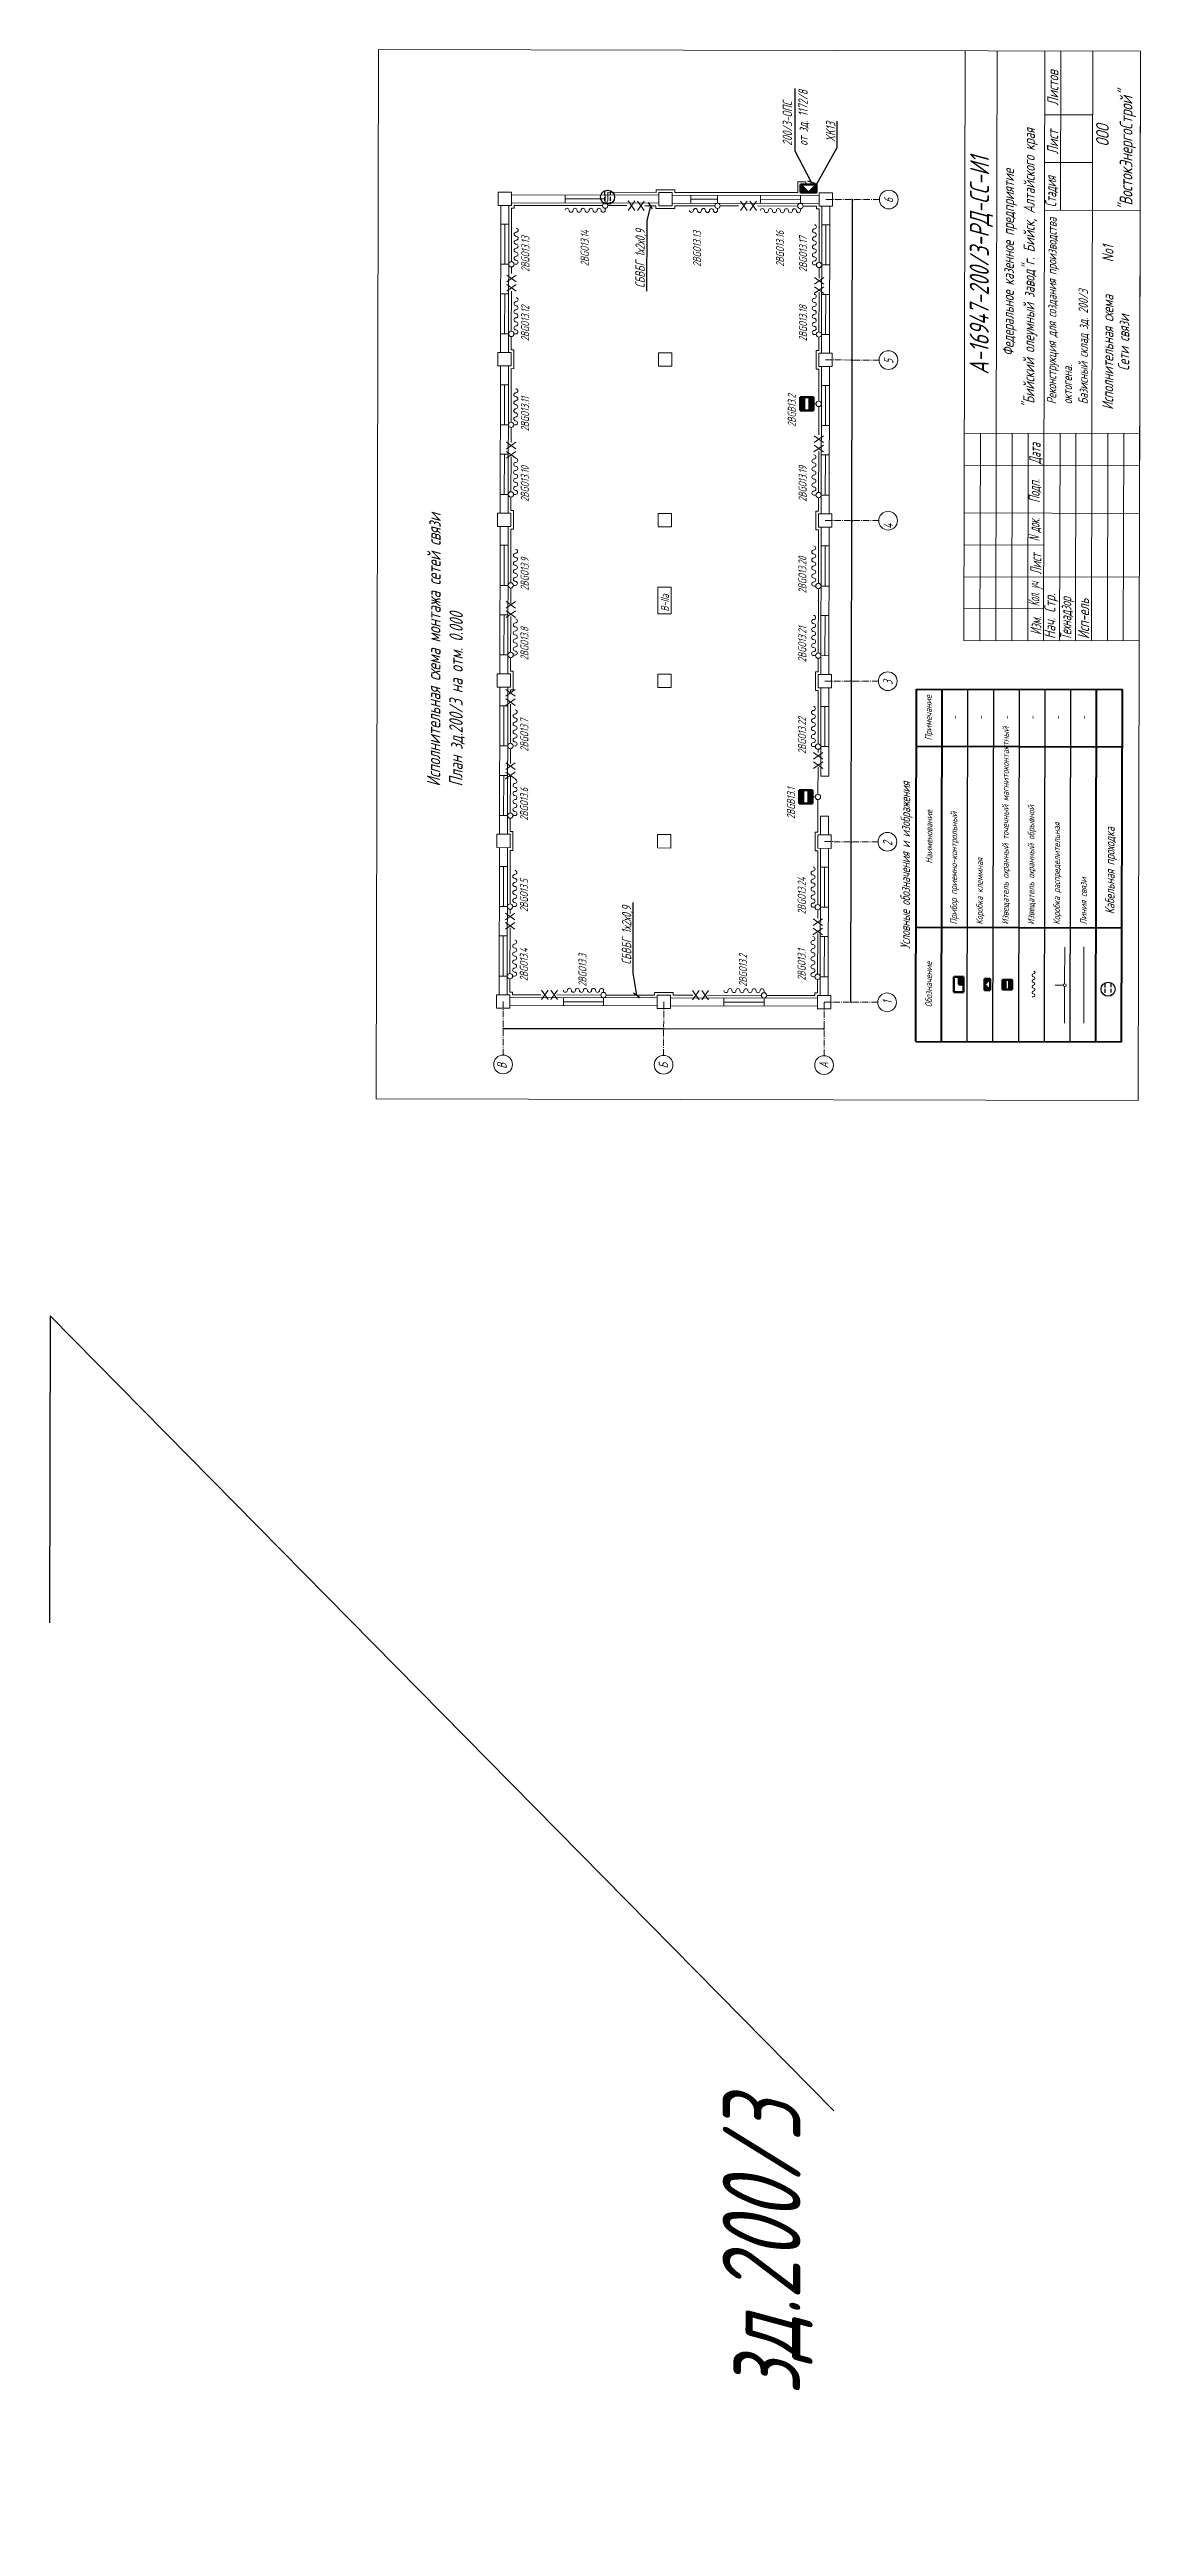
# Model space of a CAD drawing. Header units: millimetres. Extents: x 11147 to 17246, y -744 to 6547.
# Drawn here: x 11147 to 12533, y -744 to 2403 of the extents above; entities that cross this region are included whole.
import ezdxf
from ezdxf import colors
from ezdxf.entities.mleader import LeaderData, LeaderLine
from ezdxf.math import Vec2, Vec3

# ---------------------------------------------------------------- set-up
doc = ezdxf.new("R2010")
doc.units = ezdxf.units.MM
doc.linetypes.add('gost5', pattern=[7, 5, -2, 0])
doc.linetypes.add('gost6', pattern=[12, 8, -1.5, 1, -1.5])
doc.layers.get('Defpoints').update_dxf_attribs({"color": 33})
for name, color, linetype, lineweight in [('Датчики (Вновь)', 2, 'Continuous', 50), ('ИИ_ОФОРМЛЕНИЕ_025', 7, 'Continuous', 25), ('КаБель силовой (Вновь)', 1, 'Continuous', 60), ('Линия выноска', 137, 'Continuous', 20), ('Линия связи (Вновь)', 3, 'Continuous', 60), ('Осевая', 4, 'gost6', 25), ('ППК и др. приБоры', 171, 'Continuous', 50), ('Размерная', 4, 'Continuous', 25), ('Рамка толстая', 7, 'Continuous', 60), ('Рамка тонкая', 5, 'Continuous', 25), ('Связь', 84, 'Continuous', 50), ('Строительный', 251, 'Continuous', 13), ('ТаБлица', 253, 'Continuous', 25), ('текст', 7, 'Continuous', 25), ('Щиты пульты (Вновь)', 5, 'Continuous', 50), ('Эл. аппараты (Вновь)', 93, 'Continuous', 50)]:
    doc.layers.add(name, color=color, linetype=linetype, lineweight=lineweight)
doc.styles.add('Simplex', font='simplex.shx', dxfattribs={"width": 0.7, "oblique": 15})
doc.styles.get("Standard").update_dxf_attribs({"font": 'arial.ttf'})
doc.dimstyles.new('ISO-25', dxfattribs={"dimtxt": 2.5, "dimasz": 2.5, "dimexe": 1.25, "dimexo": 0.625, "dimtad": 1, "dimtxsty": 'Standard', "dimcen": 2.5, "dimadec": 0, "dimazin": 0, "dimtfac": 1, "dimtmove": 0, "dimatfit": 3, "dimfxl": 1, "dimarcsym": 0})

msp = doc.modelspace()

# ---------------------------------------------------------------- texts
at = {"color": 18, "lineweight": 20, "true_color": 0x000000, "style": 'Simplex', "oblique": 15}
for s, height, width, p in [('Листов', 14.175, 0.7, (12428.9182, 2331.17771)), ('"ВостокЭнергоСтрой"', 16.2, 0.7, (12522.99596, 2197.69601)), ('"Бийский олеумный завод"г. Бийск, Алтайского края', 14.175, 0.7, (12398.41802, 1946.72834)), ('Лист', 14.175, 0.7, (12428.78948, 2269.33011)), ('ООО', 16.2, 0.7, (12493.08025, 2279.41219)), ('А-16947-200/3-РД-СС-И1', 24.3, 0.7, (12340.40864, 1989.47411)), ('Федеральное казенное предприятие', 14.175, 0.7, (12372.23142, 2013.25404)), ('Стадия', 14.175, 0.6, (12426.28736, 2202.2432)), ('No1', 14.175, 0.7, (12499.08125, 2132.44051)), ('Исполнительная схема ', 14.175, 0.7, (12498.69085, 1944.85841)), ('Сети связи', 14.175, 0.7, (12519.00229, 1994.43634)), ('Дата', 14.175, 0.6, (12406.37054, 1875.85784)), ('Подп.', 14.175, 0.6, (12405.25564, 1826.65645)), ('док.', 14.175, 0.5, (12405.17713, 1788.93043)), ('N', 14.175, 0.5, (12405.15366, 1777.6564)), ('Лист', 14.175, 0.6, (12407.42834, 1735.45403)), ('Кол. уч', 14.175, 0.4, (12404.98193, 1695.1386)), ('Нач. Стр.', 14.175, 0.7, (12425.14573, 1653.70261)), ('Технадзор', 14.175, 0.6, (12445.39288, 1652.31047)), ('Исп-ель', 14.175, 0.7, (12468.00814, 1653.6134)), ('Изм.', 14.175, 0.6, (12407.26876, 1658.77939))]:
    msp.add_text(s, height=height, rotation=89.88075628, dxfattribs=dict(at, width=width)).set_placement(p)
at = {"layer": 'ИИ_ОФОРМЛЕНИЕ_025', "color": 18, "lineweight": 20, "true_color": 0x000000, "insert": (12414.33965, 1952.00752), "char_height": 12, "attachment_point": 1, "rotation": 89.88075628}
msp.add_mtext_dynamic_manual_height_columns('{\\Fsimplex|c204;\\Q15;\\W0.7;Реконструкция для создания производства октогена. \\PБазисный склад зд. 200/3}', width=276.2589272, gutter_width=12.5, heights=[0], dxfattribs=at)
at = {"layer": 'ТаБлица', "color": 2, "lineweight": 20, "char_height": 12.1, "width": 447.4224887, "attachment_point": 5, "rotation": 89.88075628, "style": 'Simplex'}
for s, insert in [('{\\C256;\\c0;Условные обозначения и изображения}', (12236.09585, 1366.21474)), ('{\\C256;\\c0;Кабельная проходка}', (12496.00889, 1359.29226))]:
    msp.add_mtext(s, dxfattribs=dict(at, insert=insert))
at = {"layer": 'текст', "lineweight": 20, "attachment_point": 1, "rotation": 89.88075628, "style": 'Simplex'}
for s, width, insert, char_height in [('\\pi-0.27255;6', 6.0958109, (12207.18453, 2208.02631), 11.9), ('\\pi-25.387;2BGO13.14', 5, (11821.82223, 2152.84886), 10.2), ('\\pi-25.897;2BGO13.13', 5, (11964.62192, 2152.55167), 10.2), ('\\pi-25.531;2BGO13.16', 5, (12070.02169, 2152.33231), 10.2), ('\\pi-25.897;2BGO13.13', 5, (11746.38115, 2146.09846), 10.2), ('\\pi-26.067;2BGO13.17', 5, (12099.4254, 2145.99788), 10.2), ('\\pi-25.636;2BGO13.12', 5, (11746.19717, 2057.69866), 10.2), ('\\pi-25.701;2BGO13.18', 5, (12099.24142, 2057.59807), 10.2), ('\\pi-0.62272;5', 6.0958109, (12207.21535, 2003.84276), 11.9), ('\\pi-24.537;2BGO13.11', 5, (11745.95659, 1942.09891), 10.2), ('\\pi-22.746;2BGB13.2', 5, (12085.06785, 1945.99399), 10.2), ('\\pi-25.636;2BGO13.10', 5, (11745.77261, 1853.6991), 10.2), ('\\pi-25.531;2BGO13.19', 5, (12098.81686, 1853.59851), 10.2), ('\\pi0.001707;4', 6.0958109, (12206.77788, 1793.63887), 11.9), ('\\pi-22.811;2BGO13.9', 5, (11745.53203, 1738.09935), 10.2), ('\\pi-26.316;2BGO13.20', 5, (12098.57627, 1737.99876), 10.2), ('\\pi-8.661;B-IIa', 10, (11923.83458, 1697.16271), 10.2), ('\\pi-22.981;2BGO13.8', 5, (11745.34805, 1649.69954), 10.2), ('\\pi-25.217;2BGO13.21', 5, (12098.3923, 1649.59895), 10.2), ('\\pi-0.82105;3', 6.0958109, (12206.36671, 1596.07353), 11.9), ('\\pi-23.347;2BGO13.7', 5, (11745.10746, 1534.09979), 10.2), ('\\pi-26.316;2BGO13.22', 5, (12098.15171, 1533.9992), 10.2), ('\\pi-22.811;2BGO13.6', 5, (11744.92348, 1445.69998), 10.2), ('\\pi-21.647;2BGB13.1', 5, (12084.02872, 1446.69521), 10.2), ('\\pi-0.82105;2', 6.0958109, (12205.94119, 1391.61638), 11.9), ('\\pi-23.007;2BGO13.5', 5, (11744.6829, 1330.10023), 10.2), ('\\pi-26.067;2BGO13.24', 5, (12097.72715, 1329.99964), 10.2), ('\\pi-22.667;2BGO13.4', 5, (11744.49892, 1241.70042), 10.2), ('\\pi-21.817;2BGO13.1', 5, (12097.54317, 1241.59983), 10.2), ('\\pi-23.177;2BGO13.3', 5, (11819.07558, 1235.32475), 10.2), ('\\pi-22.916;2BGO13.2', 5, (12023.07514, 1234.90019), 10.2), ('\\pi1.4536;1', 6.0958109, (12205.51809, 1188.31997), 11.9), ('\\pi-1.0194;В', 6.0958109, (11715.76205, 1108.67768), 11.9), ('\\pi-0.72806;Б', 6.0958109, (11921.03432, 1108.81305), 11.9), ('\\pi-0.32376;А', 6.0958109, (12124.91035, 1108.40955), 11.9)]:
    msp.add_mtext_dynamic_manual_height_columns(s, width=width, gutter_width=12.5, heights=[0], dxfattribs=dict(at, insert=insert, char_height=char_height))
at = {"layer": 'текст', "lineweight": 20, "ltscale": 100, "insert": (11626.37112, 1466.34815), "char_height": 17, "width": 836.672, "attachment_point": 1, "rotation": 89.88075628, "style": 'Simplex'}
msp.add_mtext('Исполнительная схема монтажа сетей связи\\PПлан зд.200/3 на отм. 0.000', dxfattribs=at)

# ---------------------------------------------------------------- blocks, each defined once
blk = doc.blocks.new('_None')
blk = doc.blocks.new('_ArchTick')
at = {"color": 0, "linetype": 'ByBlock', "const_width": 0.15}
blk.add_lwpolyline([(-0.5, -0.5), (0.5, 0.5)], dxfattribs=at)
blk = doc.blocks.new('*D125')
at = {"layer": 'Defpoints', "color": 0, "lineweight": 80, "transparency": 16777216}
for p in [(12165.8, 1396.1), (12165.8, 1396.1), (12165.4, 1192.1)]:
    blk.add_point(p, dxfattribs=at)
at = {"layer": 'Размерная', "color": 0, "lineweight": -2, "transparency": 16777216}
for p, q in [((12165.2, 1396.1), (12164.6, 1396.1)), ((12165.4, 1192.1), (12165.8, 1396.1)), ((12166, 1192.1), (12166.6, 1192.1))]:
    blk.add_line(p, q, dxfattribs=at)
at = {"layer": 'Размерная', "color": 0, "lineweight": -2, "transparency": 16777216, "xscale": 2.5, "yscale": 2.5, "zscale": 2.5}
for p, rotation in [((12165.8, 1396.1), 89.88075628171742), ((12165.4, 1192.1), 269.8807562817174)]:
    blk.add_blockref('_ArchTick', p, dxfattribs=dict(at, rotation=rotation))
blk = doc.blocks.new('*D120')
at = {"layer": 'Defpoints', "color": 0, "lineweight": 80, "transparency": 16777216}
for p in [(12166.2, 1600.1), (12166.2, 1600.1), (12165.8, 1396.1)]:
    blk.add_point(p, dxfattribs=at)
at = {"layer": 'Размерная', "color": 0, "lineweight": -2, "transparency": 16777216}
for p, q in [((12165.6, 1600.1), (12165, 1600.1)), ((12165.8, 1396.1), (12166.2, 1600.1)), ((12166.4, 1396.1), (12167.1, 1396.1))]:
    blk.add_line(p, q, dxfattribs=at)
at = {"layer": 'Размерная', "color": 0, "lineweight": -2, "transparency": 16777216, "xscale": 2.5, "yscale": 2.5, "zscale": 2.5}
for p, rotation in [((12166.2, 1600.1), 89.88075628171742), ((12165.8, 1396.1), 269.8807562817174)]:
    blk.add_blockref('_ArchTick', p, dxfattribs=dict(at, rotation=rotation))
blk = doc.blocks.new('*D121')
at = {"layer": 'Defpoints', "color": 0, "lineweight": 80, "transparency": 16777216}
for p in [(12166.7, 1804.1), (12166.7, 1804.1), (12166.2, 1600.1)]:
    blk.add_point(p, dxfattribs=at)
at = {"layer": 'Размерная', "color": 0, "lineweight": -2, "transparency": 16777216}
for p, q in [((12166.2, 1600.1), (12166.7, 1804.1)), ((12167.3, 1804.1), (12167.9, 1804.1)), ((12166.9, 1600.1), (12167.5, 1600.1))]:
    blk.add_line(p, q, dxfattribs=at)
at = {"layer": 'Размерная', "color": 0, "lineweight": -2, "transparency": 16777216, "xscale": 2.5, "yscale": 2.5, "zscale": 2.5}
for p, rotation in [((12166.7, 1804.1), 89.88075628171742), ((12166.2, 1600.1), 269.8807562817174)]:
    blk.add_blockref('_ArchTick', p, dxfattribs=dict(at, rotation=rotation))
blk = doc.blocks.new('*D122')
at = {"layer": 'Defpoints', "color": 0, "lineweight": 80, "transparency": 16777216}
for p in [(12167.1, 2008.1), (12167.1, 2008.1), (12166.7, 1804.1)]:
    blk.add_point(p, dxfattribs=at)
at = {"layer": 'Размерная', "color": 0, "lineweight": -2, "transparency": 16777216}
for p, q in [((12166.5, 2008.1), (12165.8, 2008.1)), ((12166.7, 1804.1), (12167.1, 2008.1)), ((12167.3, 1804.1), (12167.9, 1804.1))]:
    blk.add_line(p, q, dxfattribs=at)
at = {"layer": 'Размерная', "color": 0, "lineweight": -2, "transparency": 16777216, "xscale": 2.5, "yscale": 2.5, "zscale": 2.5}
for p, rotation in [((12167.1, 2008.1), 89.88075628171742), ((12166.7, 1804.1), 269.8807562817174)]:
    blk.add_blockref('_ArchTick', p, dxfattribs=dict(at, rotation=rotation))
blk = doc.blocks.new('*D123')
at = {"layer": 'Defpoints', "color": 0, "lineweight": 80, "transparency": 16777216}
for p in [(12167.5, 2212.1), (12167.5, 2212.1), (12167.1, 2008.1)]:
    blk.add_point(p, dxfattribs=at)
at = {"layer": 'Размерная', "color": 0, "lineweight": -2, "transparency": 16777216}
for p, q in [((12166.9, 2212.1), (12166.3, 2212.1)), ((12167.1, 2008.1), (12167.5, 2212.1)), ((12167.7, 2008.1), (12168.3, 2008.1))]:
    blk.add_line(p, q, dxfattribs=at)
at = {"layer": 'Размерная', "color": 0, "lineweight": -2, "transparency": 16777216, "xscale": 2.5, "yscale": 2.5, "zscale": 2.5}
for p, rotation in [((12167.5, 2212.1), 89.88075628171742), ((12167.1, 2008.1), 269.8807562817174)]:
    blk.add_blockref('_ArchTick', p, dxfattribs=dict(at, rotation=rotation))
blk = doc.blocks.new('*D126')
at = {"layer": 'Defpoints', "color": 0, "lineweight": 80, "transparency": 16777216}
for p in [(11927.3, 1158.6), (12131.3, 1158.2), (12131.3, 1158.2)]:
    blk.add_point(p, dxfattribs=at)
at = {"layer": 'Размерная', "color": 0, "lineweight": -2, "transparency": 16777216}
for p, q in [((11927.3, 1158.6), (12131.3, 1158.2)), ((11927.3, 1158), (11927.3, 1157.4)), ((12131.3, 1158.8), (12131.3, 1159.5))]:
    blk.add_line(p, q, dxfattribs=at)
at = {"layer": 'Размерная', "color": 0, "lineweight": -2, "transparency": 16777216, "xscale": 2.5, "yscale": 2.5, "zscale": 2.5}
for p, rotation in [((11927.3, 1158.6), 179.8807562817177), ((12131.3, 1158.2), 359.8807562817177)]:
    blk.add_blockref('_ArchTick', p, dxfattribs=dict(at, rotation=rotation))
blk = doc.blocks.new('*D124')
at = {"layer": 'Defpoints', "color": 0, "lineweight": 80, "transparency": 16777216}
for p in [(11723.3, 1159), (11927.3, 1158.6), (11927.3, 1158.6)]:
    blk.add_point(p, dxfattribs=at)
at = {"layer": 'Размерная', "color": 0, "lineweight": -2, "transparency": 16777216}
for p, q in [((11723.3, 1159), (11927.3, 1158.6)), ((11723.3, 1158.4), (11723.3, 1157.8)), ((11927.3, 1158), (11927.3, 1157.4))]:
    blk.add_line(p, q, dxfattribs=at)
at = {"layer": 'Размерная', "color": 0, "lineweight": -2, "transparency": 16777216, "xscale": 2.5, "yscale": 2.5, "zscale": 2.5}
for p, rotation in [((11723.3, 1159), 179.8807562817177), ((11927.3, 1158.6), 359.8807562817177)]:
    blk.add_blockref('_ArchTick', p, dxfattribs=dict(at, rotation=rotation))
blk = doc.blocks.new('A$C42F14C84')
at = {"layer": 'Датчики (Вновь)', "true_color": 0x000000}
h = blk.add_hatch(color=18, dxfattribs=at)
h.paths.add_polyline_path([(5, 3.5), (5, 5), (0, 5), (0, 3.5)])
h.paths.add_polyline_path([(0, 1.5), (0, 0), (5, 0), (5, 1.5)])
at = {"layer": 'Датчики (Вновь)', "color": 18, "true_color": 0x000000}
for p, q in [((0, 5), (0, 0)), ((5, 5), (0, 5)), ((0, 3.5), (5, 3.5)), ((0, 1.5), (5, 1.5)), ((0, 0), (5, 0)), ((5, 0), (5, 5))]:
    blk.add_line(p, q, dxfattribs=at)
blk = doc.blocks.new('_Oblique')
at = {"color": 0, "linetype": 'ByBlock', "lineweight": -2}
blk.add_line((-0.5, -0.5), (0.5, 0.5), dxfattribs=at)
blk = doc.blocks.new('A$C4BB167BF')
at = {"layer": 'Щиты пульты (Вновь)', "true_color": 0xc7c8ca}
h = blk.add_hatch(color=9, dxfattribs=at)
h.paths.add_polyline_path([(0, 3), (0, 0), (3, 3)])
h.paths.add_polyline_path([(6, 3), (3, 3), (6, 0)])
at = {"layer": 'Щиты пульты (Вновь)', "color": 252, "true_color": 0x939598}
for p, q in [((0, 3), (0, 0)), ((6, 3), (0, 3)), ((0, 0), (3, 3)), ((3, 3), (6, 0)), ((6, 0), (6, 3)), ((0, 0), (6, 0))]:
    blk.add_line(p, q, dxfattribs=at)
blk = doc.blocks.new('A$C48594EF7')
at = {"layer": 'Щиты пульты (Вновь)'}
h = blk.add_hatch(color=256, dxfattribs=at)
h.paths.add_polyline_path([(0, 3), (0, 0), (3, 3)])
h.paths.add_polyline_path([(6, 3), (3, 3), (6, 0)])
for p, q in [((0, 3), (0, 0)), ((6, 3), (0, 3)), ((0, 0), (3, 3)), ((3, 3), (6, 0)), ((6, 0), (6, 3)), ((0, 0), (6, 0))]:
    blk.add_line(p, q, dxfattribs=at)
blk = doc.blocks.new('*T148')
at = {"layer": 'ТаБлица', "color": 0, "linetype": 'ByBlock', "lineweight": 40, "transparency": 16777216}
for p, q in [((0, 0), (0.9, 447.7)), ((0.9, 447.7), (262.6, 447.2)), ((32.7, -0.1), (33.6, 447.6)), ((229, -0.5), (229.9, 447.2)), ((261.7, -0.5), (262.6, 447.2)), ((0.8, 375.1), (262.5, 374.6)), ((0.3, 145.2), (262, 144.7)), ((0, 0), (261.7, -0.5))]:
    blk.add_line(p, q, dxfattribs=at)
at = {"layer": 'ТаБлица', "color": 5, "linetype": 'ByBlock', "lineweight": 25, "transparency": 16777216}
for p, q in [((65.4, -0.1), (66.4, 447.6)), ((98.1, -0.2), (99.1, 447.5)), ((130.9, -0.3), (131.8, 447.4)), ((163.6, -0.3), (164.5, 447.4)), ((196.3, -0.4), (197.2, 447.3))]:
    blk.add_line(p, q, dxfattribs=at)
at = {"layer": 'ТаБлица', "color": 2, "lineweight": 20, "transparency": 16777216, "char_height": 8.47, "rotation": 89.8808, "style": 'Simplex'}
for s, insert, width, attachment_point in [('{\\C256;\\c0;Примечание}', (17.2, 411.4), 72.6, 5), ('-', (49.9, 411.3), 65.34, 5), ('-', (82.6, 411.2), 65.34, 5), ('-', (115.4, 411.2), 65.34, 5), ('-', (148.1, 411.1), 65.34, 5), ('-', (180.8, 411), 65.34, 5), ('-', (213.5, 411), 65.34, 5), ('{\\C256;\\c0;Извещатель охранный точечный магнитоконтактный }', (114.8, 148.6), 222.64, 4), ('{\\C256;\\c0;Наименование}', (16.9, 260.1), 229.9, 5), ('{\\C256;\\c0;Прибор приемно-контрольный}', (49.4, 148.7), 222.64, 4), ('{\\C256;\\c0;Извещатель охранный обрывной}', (147.5, 148.5), 222.64, 4), ('{\\C256;\\c0;Коробка распределительная}', (180.2, 148.5), 222.64, 4), ('{\\C256;\\c0;Коробка клеммная}', (82.1, 148.7), 222.64, 4), ('{\\C256;\\c0;Линия связи}', (213, 148.4), 222.64, 4), ('{\\C256;\\c0;Обозначение}', (16.5, 72.6), 145.2, 5)]:
    blk.add_mtext(s, dxfattribs=dict(at, insert=insert, width=width, attachment_point=attachment_point))
blk = doc.blocks.new('A$C3F1D3E92')
at = {"layer": 'Датчики (Вновь)', "true_color": 0x000000}
h = blk.add_hatch(color=18, dxfattribs=at)
h.paths.add_polyline_path([(5, 3.5), (5, 5), (0, 5), (0, 3.5)])
h.paths.add_polyline_path([(0, 1.5), (0, 0), (5, 0), (5, 1.5)])
at = {"layer": 'Датчики (Вновь)', "color": 18, "true_color": 0x000000}
for p, q in [((0, 5), (0, 0)), ((5, 5), (0, 5)), ((0, 3.5), (5, 3.5)), ((0, 1.5), (5, 1.5)), ((0, 0), (5, 0)), ((5, 0), (5, 5))]:
    blk.add_line(p, q, dxfattribs=at)
blk = doc.blocks.new('A$C3B4B2642')
at = {"layer": 'ППК и др. приБоры'}
blk.add_hatch(color=256, dxfattribs=at).paths.add_polyline_path([(4, 2.5), (4, 0), (8, 0), (8, 2.5)])
for p, q in [((0, 5), (0, 0)), ((8, 5), (0, 5)), ((4, 0), (4, 2.5)), ((4, 2.5), (8, 2.5)), ((8, 0), (8, 5)), ((0, 0), (8, 0))]:
    blk.add_line(p, q, dxfattribs=at)

# ---------------------------------------------------------------- dimensions: what is measured, and where the dimension line sits
at = {"layer": 'Размерная', "lineweight": 20}
for base, p1, p2, angle, picture, middle in [((12167.52108, 2212.12774), (12167.09652, 2008.12818), (12167.52108, 2212.12774), 89.88075628, '*D123', (12167.3088, 2110.12796)), ((12167.09652, 2008.12818), (12166.67196, 1804.12862), (12167.09652, 2008.12818), 89.88075628, '*D122', (12166.88424, 1906.1284)), ((12166.67196, 1804.12862), (12166.24739, 1600.12906), (12166.67196, 1804.12862), 89.88075628, '*D121', (12166.45967, 1702.12884)), ((12165.82283, 1396.12951), (12165.39827, 1192.12995), (12165.82283, 1396.12951), 89.88075628, '*D125', (12165.61055, 1294.12973)), ((11927.32802, 1158.62535), (11723.32846, 1159.04991), (11927.32802, 1158.62535), 179.88075628, '*D124', (11825.32824, 1158.83763)), ((12131.32758, 1158.20078), (11927.32802, 1158.62535), (12131.32758, 1158.20078), 179.88075628, '*D126', (12029.3278, 1158.41306))]:
    dim = msp.add_linear_dim(base=base, p1=p1, p2=p2, angle=angle, text=' ', dimstyle='ISO-25', override={"dimlfac": 100, "dimtxsty": 'Simplex', "dimblk1": 'ArchTick', "dimblk2": 'ArchTick', "dimsah": 1}, dxfattribs=at)
    dim.commit()
    dim.dimension.update_dxf_attribs({"geometry": picture, "text_midpoint": middle})
dim = msp.add_linear_dim(base=(12166.24739, 1600.12906), p1=(12165.82283, 1396.12951), p2=(12166.24739, 1600.12906), angle=89.88075628, text=' ', dimstyle='ISO-25', override={"dimlfac": 100, "dimtxsty": 'Simplex', "dimblk1": 'ArchTick', "dimblk2": 'ArchTick', "dimsah": 1}, dxfattribs=at)
dim.commit()
dim.dimension.update_dxf_attribs({"geometry": '*D120', "text_midpoint": (12165.98544, 1474.26509), "dimtype": 160})

# ---------------------------------------------------------------- linework, layer by layer
at = {"color": 18, "lineweight": 20, "true_color": 0x000000}
for p, q in [((12309.04149, 1651.78424), (12310.60083, 2401.03262)), ((12347.72575, 2400.95535), (12533.35034, 2400.56903)), ((12350.08928, 1914.94938), (12351.10074, 2400.94833)), ((12410.29127, 1651.57352), (12411.85061, 2400.8219)), ((12431.67912, 2198.28019), (12432.10056, 2400.77975)), ((12471.58901, 1914.69652), (12472.60047, 2400.69547)), ((12532.0509, 1776.19539), (12533.35034, 2400.56903)), ((12411.68203, 2319.82207), (12472.4319, 2319.69564)), ((12411.5556, 2259.0722), (12472.30547, 2258.94577)), ((12411.42916, 2198.32234), (12532.9289, 2198.06947)), ((12309.58937, 1915.03367), (12532.33888, 1914.57009)), ((12329.29145, 1651.7421), (12329.83932, 1914.99153)), ((12349.5414, 1651.69995), (12350.08928, 1914.94938)), ((12369.79136, 1651.65781), (12370.33923, 1914.90724)), ((12390.04132, 1651.61566), (12390.58919, 1914.86509)), ((12430.54123, 1651.53138), (12431.0891, 1914.78081)), ((12450.79118, 1651.48923), (12451.33906, 1914.73866)), ((12471.04114, 1651.44709), (12471.58901, 1914.69652)), ((12491.2911, 1651.40494), (12491.83897, 1914.65437)), ((12511.54105, 1651.3628), (12512.08893, 1914.61223)), ((12309.50508, 1874.53376), (12532.25459, 1874.07017)), ((12309.37864, 1813.78389), (12532.12816, 1813.3203)), ((12309.29436, 1773.28398), (12410.54414, 1773.07326)), ((12309.21007, 1732.78407), (12531.95959, 1732.32048)), ((12309.12578, 1692.28415), (12410.37556, 1692.07343)), ((12309.04149, 1651.78424), (12531.79101, 1651.32066))]:
    msp.add_line(p, q, dxfattribs=at)
at = {"color": 1, "linetype": 'gost5', "lineweight": 30}
for p, q in [((11851.99998, 2222.15816), (11852.09488, 2207.95612)), ((11859.59216, 2222.51606), (11859.43556, 2207.0688)), ((12488.10179, 1215.99652), (12488.19668, 1201.79448)), ((12495.69397, 1216.35441), (12495.53736, 1200.90716))]:
    msp.add_line(p, q, dxfattribs=at)
at = {"color": 5, "lineweight": 30}
for centre in [(11856.09176, 2214.92417), (12492.19357, 1208.76252)]:
    msp.add_circle(centre, 8.97299, dxfattribs=at)
at = {"layer": 'КаБель силовой (Вновь)', "lineweight": 20}
for p, q in [((11852.99169, 2198.33231), (11852.997, 2200.8823)), ((11995.79138, 2198.03511), (11995.79669, 2200.58511)), ((12101.19115, 2197.81575), (12101.19646, 2200.36575)), ((11739.79865, 2129.71773), (11737.24865, 2129.72304)), ((12118.89782, 2128.92875), (12121.44782, 2128.92345)), ((11739.61467, 2041.31792), (11737.06467, 2041.32323)), ((12118.71385, 2040.52894), (12121.26384, 2040.52364)), ((11739.37408, 1925.71818), (11736.82409, 1925.72348)), ((11739.1901, 1837.31837), (11736.64011, 1837.32367)), ((12118.28928, 1836.52939), (12120.83928, 1836.52408)), ((11738.94952, 1721.71862), (11736.39952, 1721.72392)), ((12118.0487, 1720.92964), (12120.59869, 1720.92433)), ((11738.76554, 1633.31881), (11736.21555, 1633.32412)), ((12117.86472, 1632.52983), (12120.41471, 1632.52452)), ((11738.52495, 1517.71906), (11735.97496, 1517.72437)), ((12117.62413, 1516.93008), (12120.17413, 1516.92477)), ((11738.34098, 1429.31925), (11735.79098, 1429.32456)), ((11738.10039, 1313.7195), (11735.5504, 1313.72481)), ((12117.19957, 1312.93052), (12119.74956, 1312.92521)), ((11737.91641, 1225.31969), (11735.36642, 1225.325)), ((11850.92902, 1207.23445), (11850.92371, 1204.68446)), ((12054.92858, 1206.80989), (12054.92327, 1204.25989)), ((12117.01559, 1224.53071), (12119.56559, 1224.5254)), ((12397.41446, 1199.12734), (12395.59946, 1199.13111))]:
    msp.add_line(p, q, dxfattribs=at)
for centre, radius, start, end in [((11739.88887, 2173.06764), 2.55, 269.88075628, 89.88075628), ((11804.5418, 2198.43314), 2.55, 359.88075628, 179.88075628), ((11809.64178, 2198.42252), 2.55, 179.88075628, 359.88075628), ((11814.74177, 2198.41191), 2.55, 359.88075628, 179.88075628), ((11819.84176, 2198.4013), 2.55, 179.88075628, 359.88075628), ((11824.94175, 2198.39068), 2.55, 359.88075628, 179.88075628), ((11830.04174, 2198.38007), 2.55, 179.88075628, 359.88075628), ((11835.14173, 2198.36945), 2.55, 359.88075628, 179.88075628), ((11840.24172, 2198.35884), 2.55, 179.88075628, 359.88075628), ((11845.34171, 2198.34823), 2.55, 359.88075628, 179.88075628), ((11850.4417, 2198.33761), 2.55, 179.88075628, 359.88075628), ((11962.64145, 2198.1041), 2.55, 179.88075628, 359.88075628), ((11967.74144, 2198.09349), 2.55, 359.88075628, 179.88075628), ((11972.84143, 2198.08287), 2.55, 179.88075628, 359.88075628), ((11977.94142, 2198.07226), 2.55, 359.88075628, 179.88075628), ((11983.04141, 2198.06165), 2.55, 179.88075628, 359.88075628), ((11988.1414, 2198.05103), 2.55, 359.88075628, 179.88075628), ((11993.24139, 2198.04042), 2.55, 179.88075628, 359.88075628), ((12052.74126, 2197.91659), 2.55, 359.88075628, 179.88075628), ((12057.84125, 2197.90597), 2.55, 179.88075628, 359.88075628), ((12062.94124, 2197.89536), 2.55, 359.88075628, 179.88075628), ((12068.04123, 2197.88474), 2.55, 179.88075628, 359.88075628), ((12073.14121, 2197.87413), 2.55, 359.88075628, 179.88075628), ((12078.2412, 2197.86352), 2.55, 179.88075628, 359.88075628), ((12083.34119, 2197.8529), 2.55, 359.88075628, 179.88075628), ((12088.44118, 2197.84229), 2.55, 179.88075628, 359.88075628), ((12093.54117, 2197.83167), 2.55, 359.88075628, 179.88075628), ((12098.64116, 2197.82106), 2.55, 179.88075628, 359.88075628), ((12118.98804, 2172.27866), 2.55, 89.88075628, 269.88075628), ((12118.99866, 2177.37865), 2.55, 269.88075628, 89.88075628), ((11739.83579, 2147.56769), 2.55, 89.88075628, 269.88075628), ((11739.85702, 2157.76767), 2.55, 89.88075628, 269.88075628), ((11739.87825, 2167.96765), 2.55, 89.88075628, 269.88075628), ((11739.82518, 2142.46771), 2.55, 269.88075628, 89.88075628), ((11739.84641, 2152.66768), 2.55, 269.88075628, 89.88075628), ((11739.86764, 2162.86766), 2.55, 269.88075628, 89.88075628), ((12118.92436, 2141.67873), 2.55, 89.88075628, 269.88075628), ((12118.94559, 2151.8787), 2.55, 89.88075628, 269.88075628), ((12118.96682, 2162.07868), 2.55, 89.88075628, 269.88075628), ((12118.93497, 2146.77871), 2.55, 269.88075628, 89.88075628), ((12118.9562, 2156.97869), 2.55, 269.88075628, 89.88075628), ((12118.97743, 2167.17867), 2.55, 269.88075628, 89.88075628), ((11739.81457, 2137.36772), 2.55, 89.88075628, 269.88075628), ((11739.80395, 2132.26773), 2.55, 269.88075628, 89.88075628), ((12118.90313, 2131.47875), 2.55, 89.88075628, 269.88075628), ((12118.91375, 2136.57874), 2.55, 269.88075628, 89.88075628), ((11739.69427, 2079.56784), 2.55, 89.88075628, 269.88075628), ((11739.68366, 2074.46785), 2.55, 269.88075628, 89.88075628), ((11739.70489, 2084.66783), 2.55, 269.88075628, 89.88075628), ((12118.80407, 2083.87885), 2.55, 89.88075628, 269.88075628), ((12118.79345, 2078.77886), 2.55, 269.88075628, 89.88075628), ((12118.81468, 2088.97884), 2.55, 269.88075628, 89.88075628), ((11739.63059, 2048.96791), 2.55, 89.88075628, 269.88075628), ((11739.65182, 2059.16789), 2.55, 89.88075628, 269.88075628), ((11739.67305, 2069.36786), 2.55, 89.88075628, 269.88075628), ((11739.61997, 2043.86792), 2.55, 269.88075628, 89.88075628), ((11739.6412, 2054.0679), 2.55, 269.88075628, 89.88075628), ((11739.66243, 2064.26788), 2.55, 269.88075628, 89.88075628), ((12118.71915, 2043.07894), 2.55, 89.88075628, 269.88075628), ((12118.74038, 2053.27892), 2.55, 89.88075628, 269.88075628), ((12118.76161, 2063.47889), 2.55, 89.88075628, 269.88075628), ((12118.78284, 2073.67887), 2.55, 89.88075628, 269.88075628), ((12118.72977, 2048.17893), 2.55, 269.88075628, 89.88075628), ((12118.751, 2058.37891), 2.55, 269.88075628, 89.88075628), ((12118.77222, 2068.57888), 2.55, 269.88075628, 89.88075628), ((11739.43246, 1953.76811), 2.55, 89.88075628, 269.88075628), ((11739.45369, 1963.96809), 2.55, 89.88075628, 269.88075628), ((11739.42185, 1948.66813), 2.55, 269.88075628, 89.88075628), ((11739.44307, 1958.8681), 2.55, 269.88075628, 89.88075628), ((11739.4643, 1969.06808), 2.55, 269.88075628, 89.88075628), ((11739.39, 1933.36816), 2.55, 89.88075628, 269.88075628), ((11739.41123, 1943.56814), 2.55, 89.88075628, 269.88075628), ((11739.37939, 1928.26817), 2.55, 269.88075628, 89.88075628), ((11739.40062, 1938.46815), 2.55, 269.88075628, 89.88075628), ((11739.22725, 1855.16833), 2.55, 89.88075628, 269.88075628), ((11739.24848, 1865.36831), 2.55, 89.88075628, 269.88075628), ((11739.26971, 1875.56828), 2.55, 89.88075628, 269.88075628), ((11739.23787, 1860.26832), 2.55, 269.88075628, 89.88075628), ((11739.2591, 1870.46829), 2.55, 269.88075628, 89.88075628), ((11739.28032, 1880.66827), 2.55, 269.88075628, 89.88075628), ((12118.33705, 1859.47934), 2.55, 89.88075628, 269.88075628), ((12118.35827, 1869.67931), 2.55, 89.88075628, 269.88075628), ((12118.3795, 1879.87929), 2.55, 89.88075628, 269.88075628), ((12118.32643, 1854.37935), 2.55, 269.88075628, 89.88075628), ((12118.34766, 1864.57933), 2.55, 269.88075628, 89.88075628), ((12118.36889, 1874.7793), 2.55, 269.88075628, 89.88075628), ((12118.39012, 1884.97928), 2.55, 269.88075628, 89.88075628), ((11739.20603, 1844.96835), 2.55, 89.88075628, 269.88075628), ((11739.19541, 1839.86836), 2.55, 269.88075628, 89.88075628), ((11739.21664, 1850.06834), 2.55, 269.88075628, 89.88075628), ((12118.29459, 1839.07938), 2.55, 89.88075628, 269.88075628), ((12118.31582, 1849.27936), 2.55, 89.88075628, 269.88075628), ((12118.3052, 1844.17937), 2.55, 269.88075628, 89.88075628), ((11739.02912, 1759.96853), 2.55, 89.88075628, 269.88075628), ((11739.03974, 1765.06852), 2.55, 269.88075628, 89.88075628), ((12118.13892, 1764.27954), 2.55, 89.88075628, 269.88075628), ((12118.14953, 1769.37953), 2.55, 269.88075628, 89.88075628), ((11738.96544, 1729.3686), 2.55, 89.88075628, 269.88075628), ((11738.98667, 1739.56858), 2.55, 89.88075628, 269.88075628), ((11739.0079, 1749.76856), 2.55, 89.88075628, 269.88075628), ((11738.97605, 1734.46859), 2.55, 269.88075628, 89.88075628), ((11738.99728, 1744.66857), 2.55, 269.88075628, 89.88075628), ((11739.01851, 1754.86855), 2.55, 269.88075628, 89.88075628), ((12118.07523, 1733.67961), 2.55, 89.88075628, 269.88075628), ((12118.09646, 1743.87959), 2.55, 89.88075628, 269.88075628), ((12118.11769, 1754.07956), 2.55, 89.88075628, 269.88075628), ((12118.06462, 1728.57962), 2.55, 269.88075628, 89.88075628), ((12118.08585, 1738.7796), 2.55, 269.88075628, 89.88075628), ((12118.10707, 1748.97958), 2.55, 269.88075628, 89.88075628), ((12118.1283, 1759.17955), 2.55, 269.88075628, 89.88075628), ((11738.95483, 1724.26861), 2.55, 269.88075628, 89.88075628), ((12118.054, 1723.47963), 2.55, 89.88075628, 269.88075628), ((11738.84515, 1671.56873), 2.55, 89.88075628, 269.88075628), ((11738.83453, 1666.46874), 2.55, 269.88075628, 89.88075628), ((11738.85576, 1676.66871), 2.55, 269.88075628, 89.88075628), ((12117.93371, 1665.67976), 2.55, 89.88075628, 269.88075628), ((12117.95494, 1675.87973), 2.55, 89.88075628, 269.88075628), ((12117.94433, 1670.77974), 2.55, 269.88075628, 89.88075628), ((12117.96555, 1680.97972), 2.55, 269.88075628, 89.88075628), ((11738.78146, 1640.96879), 2.55, 89.88075628, 269.88075628), ((11738.80269, 1651.16877), 2.55, 89.88075628, 269.88075628), ((11738.82392, 1661.36875), 2.55, 89.88075628, 269.88075628), ((11738.77085, 1635.8688), 2.55, 269.88075628, 89.88075628), ((11738.79208, 1646.06878), 2.55, 269.88075628, 89.88075628), ((11738.8133, 1656.26876), 2.55, 269.88075628, 89.88075628), ((12117.87003, 1635.07982), 2.55, 89.88075628, 269.88075628), ((12117.89126, 1645.2798), 2.55, 89.88075628, 269.88075628), ((12117.91248, 1655.47978), 2.55, 89.88075628, 269.88075628), ((12117.88064, 1640.17981), 2.55, 269.88075628, 89.88075628), ((12117.90187, 1650.37979), 2.55, 269.88075628, 89.88075628), ((12117.9231, 1660.57977), 2.55, 269.88075628, 89.88075628), ((11738.58333, 1545.769), 2.55, 89.88075628, 269.88075628), ((11738.60456, 1555.96898), 2.55, 89.88075628, 269.88075628), ((11738.57272, 1540.66901), 2.55, 269.88075628, 89.88075628), ((11738.59395, 1550.86899), 2.55, 269.88075628, 89.88075628), ((11738.61517, 1561.06896), 2.55, 269.88075628, 89.88075628), ((12117.6719, 1539.88003), 2.55, 89.88075628, 269.88075628), ((12117.69313, 1550.08001), 2.55, 89.88075628, 269.88075628), ((12117.71435, 1560.27998), 2.55, 89.88075628, 269.88075628), ((12117.68251, 1544.98002), 2.55, 269.88075628, 89.88075628), ((12117.70374, 1555.18), 2.55, 269.88075628, 89.88075628), ((12117.72497, 1565.37997), 2.55, 269.88075628, 89.88075628), ((11738.54088, 1525.36904), 2.55, 89.88075628, 269.88075628), ((11738.5621, 1535.56902), 2.55, 89.88075628, 269.88075628), ((11738.53026, 1520.26905), 2.55, 269.88075628, 89.88075628), ((11738.55149, 1530.46903), 2.55, 269.88075628, 89.88075628), ((12117.62944, 1519.48007), 2.55, 89.88075628, 269.88075628), ((12117.65067, 1529.68005), 2.55, 89.88075628, 269.88075628), ((12117.64005, 1524.58006), 2.55, 269.88075628, 89.88075628), ((12117.66128, 1534.78004), 2.55, 269.88075628, 89.88075628), ((11738.37813, 1447.16921), 2.55, 89.88075628, 269.88075628), ((11738.39935, 1457.36919), 2.55, 89.88075628, 269.88075628), ((11738.42058, 1467.56917), 2.55, 89.88075628, 269.88075628), ((11738.38874, 1452.2692), 2.55, 269.88075628, 89.88075628), ((11738.40997, 1462.46918), 2.55, 269.88075628, 89.88075628), ((11738.4312, 1472.66916), 2.55, 269.88075628, 89.88075628), ((11738.3569, 1436.96923), 2.55, 89.88075628, 269.88075628), ((11738.34628, 1431.86924), 2.55, 269.88075628, 89.88075628), ((11738.36751, 1442.06922), 2.55, 269.88075628, 89.88075628), ((11738.18, 1351.96942), 2.55, 89.88075628, 269.88075628), ((11738.19061, 1357.06941), 2.55, 269.88075628, 89.88075628), ((12117.28979, 1356.28043), 2.55, 89.88075628, 269.88075628), ((12117.27918, 1351.18044), 2.55, 269.88075628, 89.88075628), ((12117.3004, 1361.38041), 2.55, 269.88075628, 89.88075628), ((11738.11631, 1321.36948), 2.55, 89.88075628, 269.88075628), ((11738.13754, 1331.56946), 2.55, 89.88075628, 269.88075628), ((11738.15877, 1341.76944), 2.55, 89.88075628, 269.88075628), ((11738.12693, 1326.46947), 2.55, 269.88075628, 89.88075628), ((11738.14815, 1336.66945), 2.55, 269.88075628, 89.88075628), ((11738.16938, 1346.86943), 2.55, 269.88075628, 89.88075628), ((12117.22611, 1325.68049), 2.55, 89.88075628, 269.88075628), ((12117.24733, 1335.88047), 2.55, 89.88075628, 269.88075628), ((12117.26856, 1346.08045), 2.55, 89.88075628, 269.88075628), ((12117.21549, 1320.5805), 2.55, 269.88075628, 89.88075628), ((12117.23672, 1330.78048), 2.55, 269.88075628, 89.88075628), ((12117.25795, 1340.98046), 2.55, 269.88075628, 89.88075628), ((11738.1057, 1316.26949), 2.55, 269.88075628, 89.88075628), ((12117.20488, 1315.48051), 2.55, 89.88075628, 269.88075628), ((11737.99602, 1263.56961), 2.55, 89.88075628, 269.88075628), ((11737.98541, 1258.46962), 2.55, 269.88075628, 89.88075628), ((11738.00663, 1268.6696), 2.55, 269.88075628, 89.88075628), ((12117.08458, 1257.68064), 2.55, 89.88075628, 269.88075628), ((12117.10581, 1267.88062), 2.55, 89.88075628, 269.88075628), ((12117.0952, 1262.78063), 2.55, 269.88075628, 89.88075628), ((12117.11643, 1272.98061), 2.55, 269.88075628, 89.88075628), ((11737.93233, 1232.96968), 2.55, 89.88075628, 269.88075628), ((11737.95356, 1243.16965), 2.55, 89.88075628, 269.88075628), ((11737.97479, 1253.36963), 2.55, 89.88075628, 269.88075628), ((11737.92172, 1227.86969), 2.55, 269.88075628, 89.88075628), ((11737.94295, 1238.06966), 2.55, 269.88075628, 89.88075628), ((11737.96418, 1248.26964), 2.55, 269.88075628, 89.88075628), ((12117.0209, 1227.08071), 2.55, 89.88075628, 269.88075628), ((12117.04213, 1237.28068), 2.55, 89.88075628, 269.88075628), ((12117.06336, 1247.48066), 2.55, 89.88075628, 269.88075628), ((12117.03151, 1232.18069), 2.55, 269.88075628, 89.88075628), ((12117.05274, 1242.38067), 2.55, 269.88075628, 89.88075628), ((12117.07397, 1252.58065), 2.55, 269.88075628, 89.88075628), ((12397.47112, 1226.35228), 1.815, 89.88075628, 269.88075628), ((12397.47867, 1229.98227), 1.815, 269.88075628, 89.88075628), ((11802.47912, 1207.33529), 2.55, 179.88075628, 359.88075628), ((11807.57911, 1207.32467), 2.55, 359.88075628, 179.88075628), ((11812.6791, 1207.31406), 2.55, 179.88075628, 359.88075628), ((11817.77909, 1207.30344), 2.55, 359.88075628, 179.88075628), ((11822.87908, 1207.29283), 2.55, 179.88075628, 359.88075628), ((11827.97907, 1207.28222), 2.55, 359.88075628, 179.88075628), ((11833.07906, 1207.2716), 2.55, 179.88075628, 359.88075628), ((11838.17905, 1207.26099), 2.55, 359.88075628, 179.88075628), ((11843.27904, 1207.25037), 2.55, 179.88075628, 359.88075628), ((11848.37903, 1207.23976), 2.55, 359.88075628, 179.88075628), ((12006.47868, 1206.91072), 2.55, 179.88075628, 359.88075628), ((12011.57867, 1206.90011), 2.55, 359.88075628, 179.88075628), ((12016.67866, 1206.88949), 2.55, 179.88075628, 359.88075628), ((12021.77865, 1206.87888), 2.55, 359.88075628, 179.88075628), ((12026.87864, 1206.86827), 2.55, 179.88075628, 359.88075628), ((12031.97863, 1206.85765), 2.55, 359.88075628, 179.88075628), ((12037.07862, 1206.84704), 2.55, 179.88075628, 359.88075628), ((12042.17861, 1206.83642), 2.55, 359.88075628, 179.88075628), ((12047.27859, 1206.82581), 2.55, 179.88075628, 359.88075628), ((12052.37858, 1206.8152), 2.55, 359.88075628, 179.88075628), ((12397.42579, 1204.57232), 1.815, 89.88075628, 269.88075628), ((12397.4409, 1211.83231), 1.815, 89.88075628, 269.88075628), ((12397.45601, 1219.09229), 1.815, 89.88075628, 269.88075628), ((12397.41824, 1200.94233), 1.815, 269.88075628, 89.88075628), ((12397.43335, 1208.20232), 1.815, 269.88075628, 89.88075628), ((12397.44846, 1215.4623), 1.815, 269.88075628, 89.88075628), ((12397.46356, 1222.72228), 1.815, 269.88075628, 89.88075628)]:
    msp.add_arc(centre, radius, start, end, dxfattribs=at)
at = {"layer": 'Линия связи (Вновь)', "lineweight": 20}
for p, q in [((12097.86723, 2234.37275), (12097.83892, 2220.77278)), ((12108.06721, 2234.35152), (12097.86723, 2234.37275)), ((12108.06013, 2230.95153), (12108.06721, 2234.35152)), ((11737.39725, 2201.12289), (11737.40432, 2204.52288)), ((11737.40432, 2204.52288), (11849.60408, 2204.28937)), ((11856.41822, 2211.0752), (11854.53093, 2207.32017)), ((11856.40407, 2204.27522), (11880.45953, 2204.22515)), ((11856.43945, 2221.27518), (11856.41822, 2211.0752)), ((11917.63931, 2221.14781), (11856.43945, 2221.27518)), ((11882.21237, 2198.27149), (11890.73712, 2210.15378)), ((11882.23714, 2210.17147), (11890.71235, 2198.2538)), ((11894.11235, 2198.24672), (11902.63709, 2210.12901)), ((11894.13711, 2210.1467), (11902.61233, 2198.22903)), ((11903.49588, 2204.17721), (11917.60393, 2204.14785)), ((11917.60393, 2204.14785), (11917.59686, 2200.74785)), ((11917.64639, 2224.5478), (11917.63931, 2221.14781)), ((11941.44634, 2224.49827), (11917.64639, 2224.5478)), ((11941.39681, 2200.69832), (11941.40388, 2204.09831)), ((11941.40388, 2204.09831), (11992.40377, 2203.99217)), ((11941.43926, 2221.09828), (11941.44634, 2224.49827)), ((12097.83892, 2220.77278), (11941.43926, 2221.09828)), ((11999.20376, 2203.97802), (12022.64849, 2203.92923)), ((12025.00412, 2197.97431), (12033.52887, 2209.8566)), ((12025.02889, 2209.87429), (12033.5041, 2197.95662)), ((12036.9041, 2197.94955), (12045.42884, 2209.83183)), ((12036.92886, 2209.84952), (12045.40408, 2197.93186)), ((12046.78196, 2203.879), (12097.80354, 2203.77282)), ((12104.60353, 2203.75866), (12121.60349, 2203.72328)), ((12114.86012, 2230.93738), (12114.86719, 2234.33737)), ((12121.60349, 2203.72328), (12121.59642, 2200.32329)), ((11733.85573, 2133.13011), (11733.99726, 2201.12996)), ((11733.99726, 2201.12996), (11737.39725, 2201.12289)), ((11917.59686, 2200.74785), (11941.39681, 2200.69832)), ((12121.59642, 2200.32329), (12124.99641, 2200.31621)), ((12124.99641, 2200.31621), (12124.85489, 2132.31636)), ((11727.85238, 2107.49895), (11739.77004, 2115.97416)), ((11739.75235, 2107.47418), (11727.87007, 2115.99893)), ((11733.82392, 2117.84112), (11733.84158, 2126.33012)), ((12118.8467, 2104.3658), (12130.76437, 2112.84101)), ((12130.74668, 2104.34103), (12118.86439, 2112.86578)), ((12124.81258, 2111.98826), (12124.84074, 2125.51638)), ((11727.82761, 2095.59897), (11739.74528, 2104.07419)), ((11739.72759, 2095.57421), (11727.8453, 2104.09895)), ((11733.67176, 2044.7303), (11733.77765, 2095.6128)), ((12118.82194, 2092.46582), (12130.7396, 2100.94104)), ((12130.72191, 2092.44106), (12118.83963, 2100.9658)), ((12124.67091, 2043.91655), (12124.77531, 2094.08138)), ((11733.62222, 2020.93035), (11733.6576, 2037.93032)), ((11737.02222, 2020.92328), (11733.62222, 2020.93035)), ((11736.97268, 1997.12333), (11737.02222, 2020.92328)), ((12121.17185, 1996.32373), (12121.22139, 2020.12368)), ((12121.22139, 2020.12368), (12124.62138, 2020.11661)), ((12124.62138, 2020.11661), (12124.65676, 2037.11657)), ((11733.43117, 1929.13055), (11733.57269, 1997.1304)), ((11733.57269, 1997.1304), (11736.97268, 1997.12333)), ((12124.57185, 1996.31666), (12121.17185, 1996.32373)), ((12124.48748, 1955.77818), (12124.57185, 1996.31666)), ((12121.08041, 1952.38527), (12117.68042, 1952.39234)), ((11733.37722, 1903.20659), (11733.41702, 1922.33057)), ((12124.3984, 1912.97536), (12124.47332, 1948.9782)), ((11727.38604, 1883.42893), (11739.30371, 1891.90414)), ((11739.28602, 1883.40416), (11727.40373, 1891.92891)), ((11727.41081, 1895.3289), (11739.32847, 1903.80412)), ((11739.31078, 1895.30413), (11727.4285, 1903.82888)), ((12118.40343, 1891.37745), (12130.3211, 1899.85267)), ((12130.30341, 1891.35269), (12118.42112, 1899.87744)), ((12118.4282, 1903.27743), (12130.34586, 1911.75264)), ((12130.32817, 1903.25266), (12118.44589, 1911.77741)), ((12124.24635, 1839.917), (12124.35482, 1892.03962)), ((11733.24719, 1840.73074), (11733.33987, 1885.26094)), ((11733.19766, 1816.93079), (11733.23304, 1833.93076)), ((12124.19681, 1816.11705), (12124.23219, 1833.11701)), ((11736.59765, 1816.92372), (11733.19766, 1816.93079)), ((11736.54812, 1793.12377), (11736.59765, 1816.92372)), ((12120.74729, 1792.32417), (12120.79682, 1816.12412)), ((12120.79682, 1816.12412), (12124.19681, 1816.11705)), ((11733.00661, 1725.13099), (11733.14813, 1793.13085)), ((11733.14813, 1793.13085), (11736.54812, 1793.12377)), ((12124.14728, 1792.3171), (12120.74729, 1792.32417)), ((12124.00576, 1724.31725), (12124.14728, 1792.3171)), ((11726.98926, 1692.77694), (11738.90692, 1701.25216)), ((11738.88923, 1692.75218), (11727.00695, 1701.27692)), ((11732.95136, 1698.58738), (11732.99246, 1718.33101)), ((12123.82178, 1635.91744), (12123.99161, 1717.51726)), ((11726.96449, 1680.87697), (11738.88216, 1689.35218)), ((11738.86447, 1680.8522), (11726.98218, 1689.37695)), ((11732.82263, 1636.73118), (11732.91742, 1682.27658)), ((11732.7731, 1612.93124), (11732.80848, 1629.9312)), ((11736.17309, 1612.92416), (11732.7731, 1612.93124)), ((11736.12356, 1589.12421), (11736.17309, 1612.92416)), ((12120.32273, 1588.32462), (12120.37226, 1612.12456)), ((12120.37226, 1612.12456), (12123.77225, 1612.11749)), ((12123.77225, 1612.11749), (12123.80763, 1629.11745)), ((11726.73209, 1569.20765), (11738.64975, 1577.68287)), ((11738.63206, 1569.18289), (11726.74978, 1577.70763)), ((11726.75685, 1581.10763), (11738.67452, 1589.58284)), ((11738.65683, 1581.08286), (11726.77454, 1589.60761)), ((11732.71761, 1586.26824), (11732.72356, 1589.13129)), ((11732.72356, 1589.13129), (11736.12356, 1589.12421)), ((12123.72272, 1588.31754), (12120.32273, 1588.32462)), ((12123.5812, 1520.31769), (12123.72272, 1588.31754)), ((11732.58204, 1521.13143), (11732.68552, 1570.85074)), ((11732.52852, 1495.4125), (11732.56789, 1514.33145)), ((12123.55893, 1509.61774), (12123.56704, 1513.5177)), ((11726.5384, 1476.14195), (11738.45606, 1484.61717)), ((11738.43837, 1476.11719), (11726.55609, 1484.64193)), ((11726.56317, 1488.04193), (11738.48083, 1496.51714)), ((11738.46314, 1488.01716), (11726.58086, 1496.54191)), ((12117.56652, 1489.24899), (12129.48419, 1497.72421)), ((12129.4665, 1489.22422), (12117.58421, 1497.74897)), ((12117.59129, 1501.14896), (12129.50895, 1509.62418)), ((12129.49126, 1501.1242), (12117.60898, 1509.64895)), ((12123.44834, 1456.47941), (12123.52014, 1490.98009)), ((11732.39807, 1432.73163), (11732.49392, 1478.78896)), ((12120.04127, 1453.08649), (12116.64128, 1453.09357)), ((12123.34769, 1408.11793), (12123.43418, 1449.67942)), ((11732.34853, 1408.93168), (11732.38391, 1425.93164)), ((11732.15748, 1317.13188), (11732.299, 1385.13173)), ((11732.299, 1385.13173), (11735.69899, 1385.12465)), ((11735.74853, 1408.9246), (11732.34853, 1408.93168)), ((11735.69899, 1385.12465), (11735.74853, 1408.9246)), ((12119.89816, 1384.32506), (12119.94769, 1408.12501)), ((12119.94769, 1408.12501), (12123.34769, 1408.11793)), ((12123.29815, 1384.31798), (12119.89816, 1384.32506)), ((12123.15663, 1316.31813), (12123.29815, 1384.31798)), ((11726.14064, 1285.02031), (11738.0583, 1293.49552)), ((11738.04061, 1284.99554), (11726.15833, 1293.52029)), ((11726.1654, 1296.92028), (11738.08307, 1305.3955)), ((11738.06538, 1296.89552), (11726.18309, 1305.42026)), ((11732.13157, 1304.68274), (11732.14333, 1310.33189)), ((12117.15133, 1289.75154), (12129.06899, 1298.22675)), ((12129.0513, 1289.72677), (12117.16902, 1298.25152)), ((12123.12018, 1298.80421), (12123.14248, 1309.51814)), ((11731.9735, 1228.73207), (11732.0943, 1286.77638)), ((12117.12656, 1277.85156), (12129.04423, 1286.32678)), ((12129.02654, 1277.8268), (12117.14425, 1286.35155)), ((12122.97266, 1227.91832), (12123.07964, 1279.32256)), ((12436.99749, 1215.63668), (12437.09444, 1262.22157)), ((12461.19484, 1165.66417), (12461.3963, 1262.46396)), ((11731.95935, 1221.93208), (11731.92397, 1204.93212)), ((11731.92397, 1204.93212), (11735.32396, 1204.92504)), ((11735.32396, 1204.92504), (11735.31689, 1201.52505)), ((11735.31689, 1201.52505), (11771.28809, 1201.45019)), ((11772.16523, 1195.49835), (11780.68998, 1207.38063)), ((11772.19, 1207.39832), (11780.66522, 1195.48066)), ((11784.06521, 1195.47358), (11792.58996, 1207.35587)), ((11784.08997, 1207.37356), (11792.56519, 1195.45589)), ((11791.59112, 1201.40793), (11847.51664, 1201.29154)), ((11854.31663, 1201.27739), (11915.5165, 1201.15002)), ((11915.5165, 1201.15002), (11915.52357, 1204.55001)), ((11915.52357, 1204.55001), (11939.32352, 1204.50048)), ((11939.32352, 1204.50048), (11939.31644, 1201.10049)), ((11939.31644, 1201.10049), (11964.32085, 1201.04845)), ((11964.09062, 1195.09891), (11972.61537, 1206.9812)), ((11964.11539, 1206.99889), (11972.5906, 1195.08122)), ((11975.9906, 1195.07415), (11984.51534, 1206.95643)), ((11976.01536, 1206.97412), (11984.49058, 1195.05646)), ((11982.88698, 1201.00981), (12051.5162, 1200.86698)), ((12058.31619, 1200.85282), (12119.51605, 1200.72546)), ((12119.51605, 1200.72546), (12119.52313, 1204.12545)), ((12119.52313, 1204.12545), (12122.92312, 1204.11837)), ((12122.92312, 1204.11837), (12122.9585, 1221.11834)), ((12435.17871, 1213.82546), (12424.89373, 1213.84686)), ((12436.89298, 1165.42178), (12436.98993, 1212.00668))]:
    msp.add_line(p, q, dxfattribs=at)
at = {"layer": 'Осевая', "lineweight": 20}
for p, q in [((12133.52116, 2212.1985), (12201.52101, 2212.05698)), ((12133.09659, 2008.19894), (12201.09645, 2008.05742)), ((12132.67203, 1804.19938), (12200.67188, 1804.05786)), ((12132.24747, 1600.19982), (12200.24732, 1600.0583)), ((12131.8229, 1396.20027), (12199.82276, 1396.05874)), ((11723.39922, 1193.04984), (11723.2577, 1125.04998)), ((11927.39878, 1192.62527), (11927.25726, 1124.62542)), ((12131.39834, 1192.20071), (12131.25682, 1124.20086)), ((12131.39834, 1192.20071), (12199.39819, 1192.05919))]:
    msp.add_line(p, q, dxfattribs=at)
at = {"layer": 'Рамка толстая', "color": 18, "lineweight": 20, "true_color": 0x000000}
for p, q in [((11561.95295, 1069.46282), (11564.72744, 2402.58493)), ((11564.72744, 2402.58493), (12533.35034, 2400.56903)), ((12530.57585, 1067.44692), (12533.35034, 2400.56903)), ((12530.57585, 1067.44692), (11561.95295, 1069.46282))]:
    msp.add_line(p, q, dxfattribs=at)
at = {"layer": 'Рамка тонкая', "lineweight": 20}
for p, q in [((11919.99531, 1719.50638), (11919.92455, 1685.50645)), ((11936.99527, 1719.471), (11919.99531, 1719.50638)), ((11936.92451, 1685.47107), (11936.99527, 1719.471)), ((11919.92455, 1685.50645), (11936.92451, 1685.47107))]:
    msp.add_line(p, q, dxfattribs=at)
for centre in [(12213.42098, 2212.03221), (12212.99642, 2008.03265), (12212.57186, 1804.0331), (12212.14729, 1600.03354), (12211.72273, 1396.03398), (12211.29817, 1192.03442), (11723.23293, 1113.15001), (11927.23249, 1112.72544), (12131.23205, 1112.30088)]:
    msp.add_circle(centre, 11.9, dxfattribs=at)
at = {"layer": 'Связь', "lineweight": 20}
msp.add_circle((12436.99371, 1213.82168), 1.815, dxfattribs=at)
at = {"layer": 'Строительный', "lineweight": 20}
for p, q in [((11717.03975, 2221.5653), (11717.00437, 2204.56533)), ((11717.00437, 2204.56533), (11734.00433, 2204.52995)), ((11734.03971, 2221.52992), (11717.03975, 2221.5653)), ((11720.01518, 2017.55866), (11720.40436, 2204.55826)), ((11730.21516, 2017.53744), (11730.60434, 2204.53703)), ((11734.00433, 2204.52995), (11734.03971, 2221.52992)), ((11734.01141, 2207.92995), (11921.011, 2207.54076)), ((11734.03264, 2218.12992), (11921.03223, 2217.74074)), ((11802.01126, 2207.78843), (11802.03249, 2217.9884)), ((11802.02187, 2212.88841), (11853.02176, 2212.78227)), ((11853.03238, 2217.88226), (11853.01115, 2207.68228)), ((11921.03931, 2221.14073), (11921.00393, 2204.14077)), ((11921.00393, 2204.14077), (11938.00389, 2204.10539)), ((11938.03927, 2221.10535), (11921.03931, 2221.14073)), ((11938.00389, 2204.10539), (11938.03927, 2221.10535)), ((11938.01097, 2207.50538), (12125.01056, 2207.1162)), ((11938.03219, 2217.70536), (12125.03179, 2217.31618)), ((11961.81091, 2207.45585), (11961.83214, 2217.65583)), ((11961.82153, 2212.55584), (11995.82145, 2212.48508)), ((11995.83207, 2217.58507), (11995.81084, 2207.38509)), ((12050.21072, 2207.27187), (12050.23195, 2217.47185)), ((12050.22134, 2212.37186), (12101.22123, 2212.26572)), ((12101.23184, 2217.36571), (12101.21061, 2207.16573)), ((12125.03887, 2220.71617), (12125.00348, 2203.71621)), ((12125.00348, 2203.71621), (12142.00345, 2203.68083)), ((12142.03883, 2220.68079), (12125.03887, 2220.71617)), ((12128.01429, 2016.70954), (12128.40348, 2203.70913)), ((12138.21427, 2016.68831), (12138.60346, 2203.6879)), ((12142.00345, 2203.68083), (12142.03883, 2220.68079)), ((11720.35483, 2180.75831), (11730.55481, 2180.73708)), ((11725.34868, 2129.74781), (11725.45482, 2180.7477)), ((12128.35395, 2179.90918), (12138.55392, 2179.88795)), ((12133.34779, 2128.89868), (12133.45393, 2179.89857)), ((11730.44867, 2129.73719), (11720.24869, 2129.75842)), ((12138.44778, 2128.88807), (12128.2478, 2128.90929)), ((11720.17085, 2092.3585), (11730.37083, 2092.33727)), ((11725.1647, 2041.348), (11725.27084, 2092.34789)), ((12128.16997, 2091.50937), (12138.36995, 2091.48815)), ((12133.16382, 2040.49887), (12133.26996, 2091.49876)), ((11716.61519, 2017.56574), (11716.5798, 2000.56578)), ((11733.61515, 2017.53036), (11716.61519, 2017.56574)), ((11730.26469, 2041.33738), (11720.06471, 2041.35861)), ((11733.57977, 2000.5304), (11733.61515, 2017.53036)), ((11920.61474, 2017.14118), (11920.57936, 2000.14121)), ((11937.61471, 2017.1058), (11920.61474, 2017.14118)), ((11937.57933, 2000.10583), (11937.61471, 2017.1058)), ((12124.6143, 2016.71661), (12124.57892, 1999.71665)), ((12141.61426, 2016.68123), (12124.6143, 2016.71661)), ((12138.2638, 2040.48826), (12128.06383, 2040.50948)), ((12141.57888, 1999.68127), (12141.61426, 2016.68123)), ((11716.5798, 2000.56578), (11733.57977, 2000.5304)), ((11719.59061, 1813.55911), (11719.9798, 2000.5587)), ((11729.79059, 1813.53788), (11730.17978, 2000.53747)), ((11920.57936, 2000.14121), (11937.57933, 2000.10583)), ((12124.57892, 1999.71665), (12141.57888, 1999.68127)), ((12127.58973, 1812.70998), (12127.97891, 1999.70957)), ((12137.78971, 1812.68875), (12138.17889, 1999.68835)), ((11719.93027, 1976.75875), (11730.13024, 1976.73752)), ((11724.92411, 1925.74825), (11725.03025, 1976.74814)), ((12127.92938, 1975.90962), (12138.12936, 1975.8884)), ((12132.92323, 1924.89912), (12133.02937, 1975.89901)), ((11730.0241, 1925.73763), (11719.82412, 1925.75886)), ((12138.02322, 1924.88851), (12127.82324, 1924.90974)), ((11719.74629, 1888.35894), (11729.94627, 1888.33772)), ((11724.74014, 1837.34844), (11724.84628, 1888.34833)), ((12127.7454, 1887.50982), (12137.94538, 1887.48859)), ((12132.73925, 1836.49931), (12132.84539, 1887.4992)), ((11729.84012, 1837.33783), (11719.64015, 1837.35905)), ((12137.83924, 1836.4887), (12127.63926, 1836.50993)), ((11716.19062, 1813.56618), (11716.15524, 1796.56622)), ((11716.15524, 1796.56622), (11733.1552, 1796.53084)), ((11733.19058, 1813.5308), (11716.19062, 1813.56618)), ((11719.16605, 1609.55955), (11719.55523, 1796.55914)), ((11729.36603, 1609.53832), (11729.75521, 1796.53791)), ((11733.1552, 1796.53084), (11733.19058, 1813.5308)), ((11920.19018, 1813.14162), (11920.1548, 1796.14165)), ((11920.1548, 1796.14165), (11937.15476, 1796.10627)), ((11937.19014, 1813.10624), (11920.19018, 1813.14162)), ((11937.15476, 1796.10627), (11937.19014, 1813.10624)), ((12124.18974, 1812.71705), (12124.15436, 1795.71709)), ((12124.15436, 1795.71709), (12141.15432, 1795.68171)), ((12141.1897, 1812.68167), (12124.18974, 1812.71705)), ((12127.16517, 1608.71042), (12127.55435, 1795.71002)), ((12137.36515, 1608.68919), (12137.75433, 1795.68879)), ((12141.15432, 1795.68171), (12141.1897, 1812.68167)), ((11719.5057, 1772.75919), (11729.70568, 1772.73797)), ((11724.49955, 1721.74869), (11724.60569, 1772.74858)), ((12127.50482, 1771.91007), (12137.7048, 1771.88884)), ((12132.49867, 1720.89956), (12132.60481, 1771.89945)), ((11729.59954, 1721.73808), (11719.39956, 1721.7593)), ((12137.59865, 1720.88895), (12127.39868, 1720.91018)), ((11719.32172, 1684.35939), (11729.5217, 1684.33816)), ((11724.31557, 1633.34888), (11724.42171, 1684.34877)), ((12127.32084, 1683.51026), (12137.52082, 1683.48903)), ((12132.31469, 1632.49975), (12132.42083, 1683.49964)), ((11715.76606, 1609.56662), (11715.73068, 1592.56666)), ((11732.76602, 1609.53124), (11715.76606, 1609.56662)), ((11729.41556, 1633.33827), (11719.21558, 1633.3595)), ((11732.73064, 1592.53128), (11732.76602, 1609.53124)), ((11919.76562, 1609.14206), (11919.73024, 1592.1421)), ((11936.76558, 1609.10668), (11919.76562, 1609.14206)), ((11936.7302, 1592.10672), (11936.76558, 1609.10668)), ((12123.76517, 1608.7175), (12123.72979, 1591.71753)), ((12140.76514, 1608.68212), (12123.76517, 1608.7175)), ((12137.41468, 1632.48914), (12127.2147, 1632.51037)), ((12140.72976, 1591.68215), (12140.76514, 1608.68212)), ((11715.73068, 1592.56666), (11732.73064, 1592.53128)), ((11718.74149, 1405.55999), (11719.13067, 1592.55958)), ((11728.94147, 1405.53876), (11729.33065, 1592.53836)), ((11919.73024, 1592.1421), (11936.7302, 1592.10672)), ((12123.72979, 1591.71753), (12140.72976, 1591.68215)), ((12126.89628, 1479.5107), (12127.12979, 1591.71046)), ((12137.09625, 1479.48947), (12137.32976, 1591.68923)), ((11719.08114, 1568.75964), (11729.28112, 1568.73841)), ((11724.07499, 1517.74913), (11724.18113, 1568.74902)), ((12127.08025, 1567.91051), (12137.28023, 1567.88928)), ((12132.0741, 1516.9), (12132.18024, 1567.89989)), ((11729.17498, 1517.73852), (11718.975, 1517.75975)), ((12137.17409, 1516.88939), (12126.97411, 1516.91062)), ((11718.89716, 1480.35983), (11729.09714, 1480.3386)), ((11723.89101, 1429.34932), (11723.99715, 1480.34921)), ((12126.89628, 1479.5107), (12137.09625, 1479.48947)), ((11728.991, 1429.33871), (11718.79102, 1429.35994)), ((12126.7406, 1404.71086), (12126.79014, 1428.51081)), ((12136.99011, 1428.48958), (12126.79014, 1428.51081)), ((12136.94058, 1404.68963), (12136.99011, 1428.48958)), ((11715.34149, 1405.56707), (11715.30611, 1388.5671)), ((11715.30611, 1388.5671), (11732.30608, 1388.53172)), ((11732.34146, 1405.53168), (11715.34149, 1405.56707)), ((11718.31692, 1201.56043), (11718.70611, 1388.56003)), ((11728.5169, 1201.5392), (11728.90608, 1388.5388)), ((11732.30608, 1388.53172), (11732.34146, 1405.53168)), ((11919.34105, 1405.1425), (11919.30567, 1388.14254)), ((11919.30567, 1388.14254), (11936.30564, 1388.10716)), ((11936.34102, 1405.10712), (11919.34105, 1405.1425)), ((11936.30564, 1388.10716), (11936.34102, 1405.10712)), ((12123.34061, 1404.71794), (12123.30523, 1387.71797)), ((12123.30523, 1387.71797), (12140.30519, 1387.68259)), ((12140.34057, 1404.68256), (12123.34061, 1404.71794)), ((12126.31604, 1200.7113), (12126.70522, 1387.7109)), ((12136.51602, 1200.69008), (12136.9052, 1387.68967)), ((12140.30519, 1387.68259), (12140.34057, 1404.68256)), ((11718.65657, 1364.76008), (11728.85655, 1364.73885)), ((11723.65042, 1313.74957), (11723.75656, 1364.74946)), ((12126.65569, 1363.91095), (12136.85567, 1363.88972)), ((12131.64954, 1312.90045), (12131.75568, 1363.90034)), ((11728.75041, 1313.73896), (11718.55043, 1313.76019)), ((12136.74953, 1312.88983), (12126.54955, 1312.91106)), ((11718.4726, 1276.36027), (11728.67257, 1276.33904)), ((11723.46644, 1225.34977), (11723.57259, 1276.34965)), ((12126.47171, 1275.51114), (12136.67169, 1275.48991)), ((12131.46556, 1224.50064), (12131.5717, 1275.50053)), ((11714.91693, 1201.56751), (11714.88155, 1184.56754)), ((11731.91689, 1201.53213), (11714.91693, 1201.56751)), ((11728.56643, 1225.33915), (11718.36646, 1225.36038)), ((11731.88151, 1184.53216), (11731.91689, 1201.53213)), ((11731.90982, 1198.13213), (11918.90941, 1197.74295)), ((11799.88844, 1187.79063), (11799.90967, 1197.99061)), ((11850.90956, 1197.88447), (11850.88833, 1187.68449)), ((11918.91649, 1201.14294), (11918.88111, 1184.14298)), ((11935.91645, 1201.10756), (11918.91649, 1201.14294)), ((11935.88107, 1184.1076), (11935.91645, 1201.10756)), ((11935.90938, 1197.70757), (12122.90897, 1197.31839)), ((12003.888, 1187.36607), (12003.90923, 1197.56605)), ((12054.90912, 1197.45991), (12054.88789, 1187.25993)), ((12122.91605, 1200.71838), (12122.88067, 1183.71842)), ((12139.91601, 1200.683), (12122.91605, 1200.71838)), ((12136.56555, 1224.49002), (12126.36557, 1224.51125)), ((12139.88063, 1183.68304), (12139.91601, 1200.683)), ((11714.88155, 1184.56754), (11731.88151, 1184.53216)), ((11731.88859, 1187.93216), (11918.88818, 1187.54297)), ((11799.89906, 1192.89062), (11850.89895, 1192.78448)), ((11918.88111, 1184.14298), (11935.88107, 1184.1076)), ((11935.88815, 1187.50759), (12122.88774, 1187.11841)), ((12003.89861, 1192.46606), (12054.8985, 1192.35992)), ((12122.88067, 1183.71842), (12139.88063, 1183.68304))]:
    msp.add_line(p, q, dxfattribs=at)
at = {"layer": 'Эл. аппараты (Вновь)', "lineweight": 20}
for centre in [(11853.00407, 2204.28229), (11853.00407, 2204.28229), (11995.80376, 2203.9851), (11995.80376, 2203.9851), (12101.20354, 2203.76574), (12101.20354, 2203.76574), (11733.84866, 2129.73012), (11733.84866, 2129.73012), (12124.84781, 2128.91637), (12124.84781, 2128.91637), (11733.66468, 2041.33031), (11733.66468, 2041.33031), (12124.66383, 2040.51656), (12124.66383, 2040.51656), (12124.4804, 1952.37819), (11733.42409, 1925.73056), (11733.42409, 1925.73056), (11733.24012, 1837.33075), (11733.24012, 1837.33075), (12124.23927, 1836.517), (12124.23927, 1836.517), (11732.99953, 1721.731), (11732.99953, 1721.731), (12123.99868, 1720.91725), (12123.99868, 1720.91725), (11732.81555, 1633.33119), (11732.81555, 1633.33119), (12123.81471, 1632.51744), (12123.81471, 1632.51744), (11732.57497, 1517.73144), (11732.57497, 1517.73144), (12123.57412, 1516.91769), (12123.44126, 1453.07941), (11732.39099, 1429.33163), (11732.39099, 1429.33163), (11732.1504, 1313.73188), (11732.1504, 1313.73188), (12123.14956, 1312.91814), (12123.14956, 1312.91814), (11731.96643, 1225.33208), (11731.96643, 1225.33208), (12122.96558, 1224.51833), (12122.96558, 1224.51833), (11850.91664, 1201.28446), (11850.91664, 1201.28446), (12054.91619, 1200.8599), (12054.91619, 1200.8599)]:
    msp.add_circle(centre, 3.4, dxfattribs=at)

# ---------------------------------------------------------------- block references
at = {"lineweight": 20}
for name, p, xscale, yscale, zscale, rotation in [('A$C4BB167BF', (12121.65994, 2230.92312), 3.4, 3.4, 3.4, 179.8807562816986), ('A$C3B4B2642', (12308.36044, 1204.99496), 2.42, 2.42, 2.42, 89.88075628169861), ('A$C3F1D3E92', (12370.06508, 1208.49667), 2.42, 2.42, 2.42, 89.88075628169861)]:
    msp.add_blockref(name, p, dxfattribs=dict(at, xscale=xscale, yscale=yscale, zscale=zscale, rotation=rotation))
msp.add_blockref('*T148', (12247.72966, 1142.20129))
at = {"layer": 'Строительный', "lineweight": 20, "xscale": 3.4, "yscale": 3.4, "zscale": 3.4, "rotation": 89.88075628169861}
for p in [(12117.66274, 1943.89226), (12116.6236, 1444.59348)]:
    msp.add_blockref('A$C42F14C84', p, dxfattribs=at)
at = {"layer": 'ТаБлица', "color": 2, "lineweight": 20, "xscale": 2.42, "yscale": 2.42, "zscale": 2.42, "rotation": 89.88075628169861}
msp.add_blockref('A$C48594EF7', (12342.2761, 1207.36065), dxfattribs=at)

msp.set_redraw_order([(e.dxf.handle, doc.entitydb.next_handle()) for e in msp.query("TEXT MTEXT ATTDEF DIMENSION ARC_DIMENSION")])  # texts and dimensions are drawn at this point

# ---------------------------------------------------------------- leaders
at = {"layer": 'Линия выноска', "lineweight": 20}
ml = msp.add_multileader_mtext('Standard', dxfattribs=at)
ml.set_content('{\\C256;\\c0;200/3-ОПС \\Pот зд. 1172/8 }', color=2, style='Simplex')
ml.set_leader_properties()
ml.set_arrow_properties(name='OBLIQUE')
ml.build(insert=Vec2(0, 0))
ml.multileader.update_dxf_attribs({"text_left_attachment_type": 6, "text_right_attachment_type": 6, "dogleg_length": 0, "arrow_head_size": 6.8})
ctx = ml.context
ctx.base_point, ctx.char_height, ctx.arrow_head_size, ctx.landing_gap_size, ctx.plane_origin, ctx.plane_x_axis, ctx.plane_y_axis = Vec3(12094.45006, 2273.56144), 11.9, 6.8, 6.8, Vec3(12406.42024, 2719.82804), Vec3(0.002081194, 0.9999978343), Vec3(-0.9999978343, 0.002081194)
ctx.left_attachment, ctx.right_attachment = 6, 6
notes = []
notes.append((ctx, [(0, (1, 1, 0), (12094.45006, 2273.56144), (1, 0), 0, [(0, [(12114.86719, 2234.33737)], 0, [])])]))
ctx.mtext.insert, ctx.mtext.text_direction, ctx.mtext.rotation, ctx.mtext.flow_direction = Vec3(12078.59757, 2280.39444), Vec3(0.002081194, 0.9999978343), 1.5687151313, 5
ml = msp.add_multileader_mtext('Standard', dxfattribs=at)
ml.set_content('{\\C256;\\c0;XK13}', color=2, style='Simplex')
ml.set_leader_properties()
ml.set_arrow_properties(name='NONE')
ml.build(insert=Vec2(0, 0))
ml.multileader.update_dxf_attribs({"text_left_attachment_type": 6, "text_right_attachment_type": 6, "dogleg_length": 0, "arrow_head_size": 13.6})
ctx = ml.context
ctx.base_point, ctx.char_height, ctx.arrow_head_size, ctx.landing_gap_size, ctx.plane_origin, ctx.plane_x_axis, ctx.plane_y_axis = Vec3(12147.91117, 2278.18934), 11.9, 13.6, 6.8, Vec3(12348.98284, 2684.16886), Vec3(0.002081194, 0.9999978343), Vec3(-0.9999978343, 0.002081194)
ctx.left_attachment, ctx.right_attachment = 6, 6
notes.append((ctx, [(0, (1, 1, 0), (12147.91117, 2278.18934), (1, 0), 0, [(0, [(12121.6601, 2230.92322)], 0, [])])]))
ctx.mtext.insert, ctx.mtext.text_direction, ctx.mtext.rotation, ctx.mtext.flow_direction = Vec3(12133.64536, 2285.01904), Vec3(0.002081194, 0.9999978343), 1.5687151313, 5
ml = msp.add_multileader_mtext('Standard', dxfattribs=at)
ml.set_content('\\pxsm0.75;{\\C256;\\c0;СБВБГ 1х2х0,9}', color=2, style='Simplex')
ml.set_leader_properties()
ml.set_arrow_properties(name='OBLIQUE')
ml.build(insert=Vec2(0, 0))
ml.multileader.update_dxf_attribs({"text_left_attachment_type": 6, "text_right_attachment_type": 6, "dogleg_length": 8.32248, "arrow_head_size": 6.8})
ctx = ml.context
ctx.base_point, ctx.char_height, ctx.arrow_head_size, ctx.landing_gap_size, ctx.plane_origin, ctx.plane_x_axis, ctx.plane_y_axis = Vec3(11905.5923, 2078.26853), 11.9, 6.8, 6.8, Vec3(11898.18442, 1970.28348), Vec3(0.002081194, 0.9999978343), Vec3(-0.9999978343, 0.002081194)
ctx.left_attachment, ctx.right_attachment, ctx.text_align_type = 6, 6, 2
notes.append((ctx, [(1, (1, 1, 0), (11905.81453, 2185.04516), (-0.002081194, -0.9999978343), 3.9363, [(0, [(11910.54991, 2204.16253)], 0, [])])]))
ctx.mtext.insert, ctx.mtext.text_direction, ctx.mtext.rotation, ctx.mtext.alignment, ctx.mtext.flow_direction = Vec3(11891.51221, 2174.3386), Vec3(0.002081194, 0.9999978343), 1.5687151313, 3, 5
ml = msp.add_multileader_mtext('Standard', dxfattribs=at)
ml.set_content('\\pxsm0.75;{\\C256;\\c0;СБВБГ 1х2х0,9}', color=2, style='Simplex')
ml.set_leader_properties()
ml.set_arrow_properties(name='OBLIQUE')
ml.build(insert=Vec2(0, 0))
ml.multileader.update_dxf_attribs({"text_left_attachment_type": 6, "text_right_attachment_type": 6, "dogleg_length": 8.32248, "arrow_head_size": 6.8})
ctx = ml.context
ctx.base_point, ctx.char_height, ctx.arrow_head_size, ctx.landing_gap_size, ctx.plane_origin, ctx.plane_x_axis, ctx.plane_y_axis = Vec3(11888.41266, 1233.24327), 11.9, 6.8, 6.8, Vec3(11880.99952, 1122.73449), Vec3(0.002081194, 0.9999978343), Vec3(-0.9999978343, 0.002081194)
ctx.left_attachment, ctx.right_attachment = 6, 6
notes.append((ctx, [(0, (1, 1, 0), (11888.40447, 1229.30698), (0.002081194, 0.9999978343), 3.9363, [(0, [(11893.04156, 1201.19679)], 0, [])])]))
ctx.mtext.insert, ctx.mtext.text_direction, ctx.mtext.rotation, ctx.mtext.flow_direction = Vec3(11874.14685, 1240.07297), Vec3(0.002081194, 0.9999978343), 1.5687151313, 5
ml = msp.add_multileader_mtext('Standard', dxfattribs=at)
ml.set_content('зд.200/3', color=2, style='Simplex')
ml.set_leader_properties()
ml.set_arrow_properties(name='NONE')
ml.build(insert=Vec2(0, 0))
ml.multileader.update_dxf_attribs({"text_left_attachment_type": 6, "text_right_attachment_type": 6, "dogleg_length": 0, "arrow_head_size": 17.64})
ctx = ml.context
ctx.base_point, ctx.char_height, ctx.arrow_head_size, ctx.landing_gap_size, ctx.plane_origin, ctx.plane_x_axis, ctx.plane_y_axis = Vec3(11146.58444, 298.87303), 99, 17.64, 8.82, Vec3(12190.8737, 194.545), Vec3(0.002081194, 0.9999978343), Vec3(-0.9999978343, 0.002081194)
ctx.left_attachment, ctx.right_attachment, ctx.text_align_type = 6, 6, 2
notes.append((ctx, [(1, (1, 1, 0), (11147.61464, 793.87573), (-1, 0), 0, [(0, [(12143.47379, -216.52877)], 0, [])])]))
ctx.mtext.insert, ctx.mtext.text_direction, ctx.mtext.rotation, ctx.mtext.alignment, ctx.mtext.flow_direction = Vec3(12002.51354, -204.67387), Vec3(0.002081194, 0.9999978343), 1.5687151313, 3, 5
for ctx, leaders in notes:
    for number, flags, end, landing, length, lines in leaders:
        leader = LeaderData()
        leader.index, (leader.has_last_leader_line, leader.has_dogleg_vector, leader.attachment_direction) = number, flags
        leader.last_leader_point, leader.dogleg_vector, leader.dogleg_length = Vec3(end), Vec3(landing), length
        for number, points, colour, breaks in lines:
            line = LeaderLine()
            line.index, line.vertices, line.color, line.breaks = number, Vec3.list(points), colors.encode_raw_color(colour), breaks
            leader.lines.append(line)
        ctx.leaders.append(leader)

doc.saveas('drawing.dxf')
